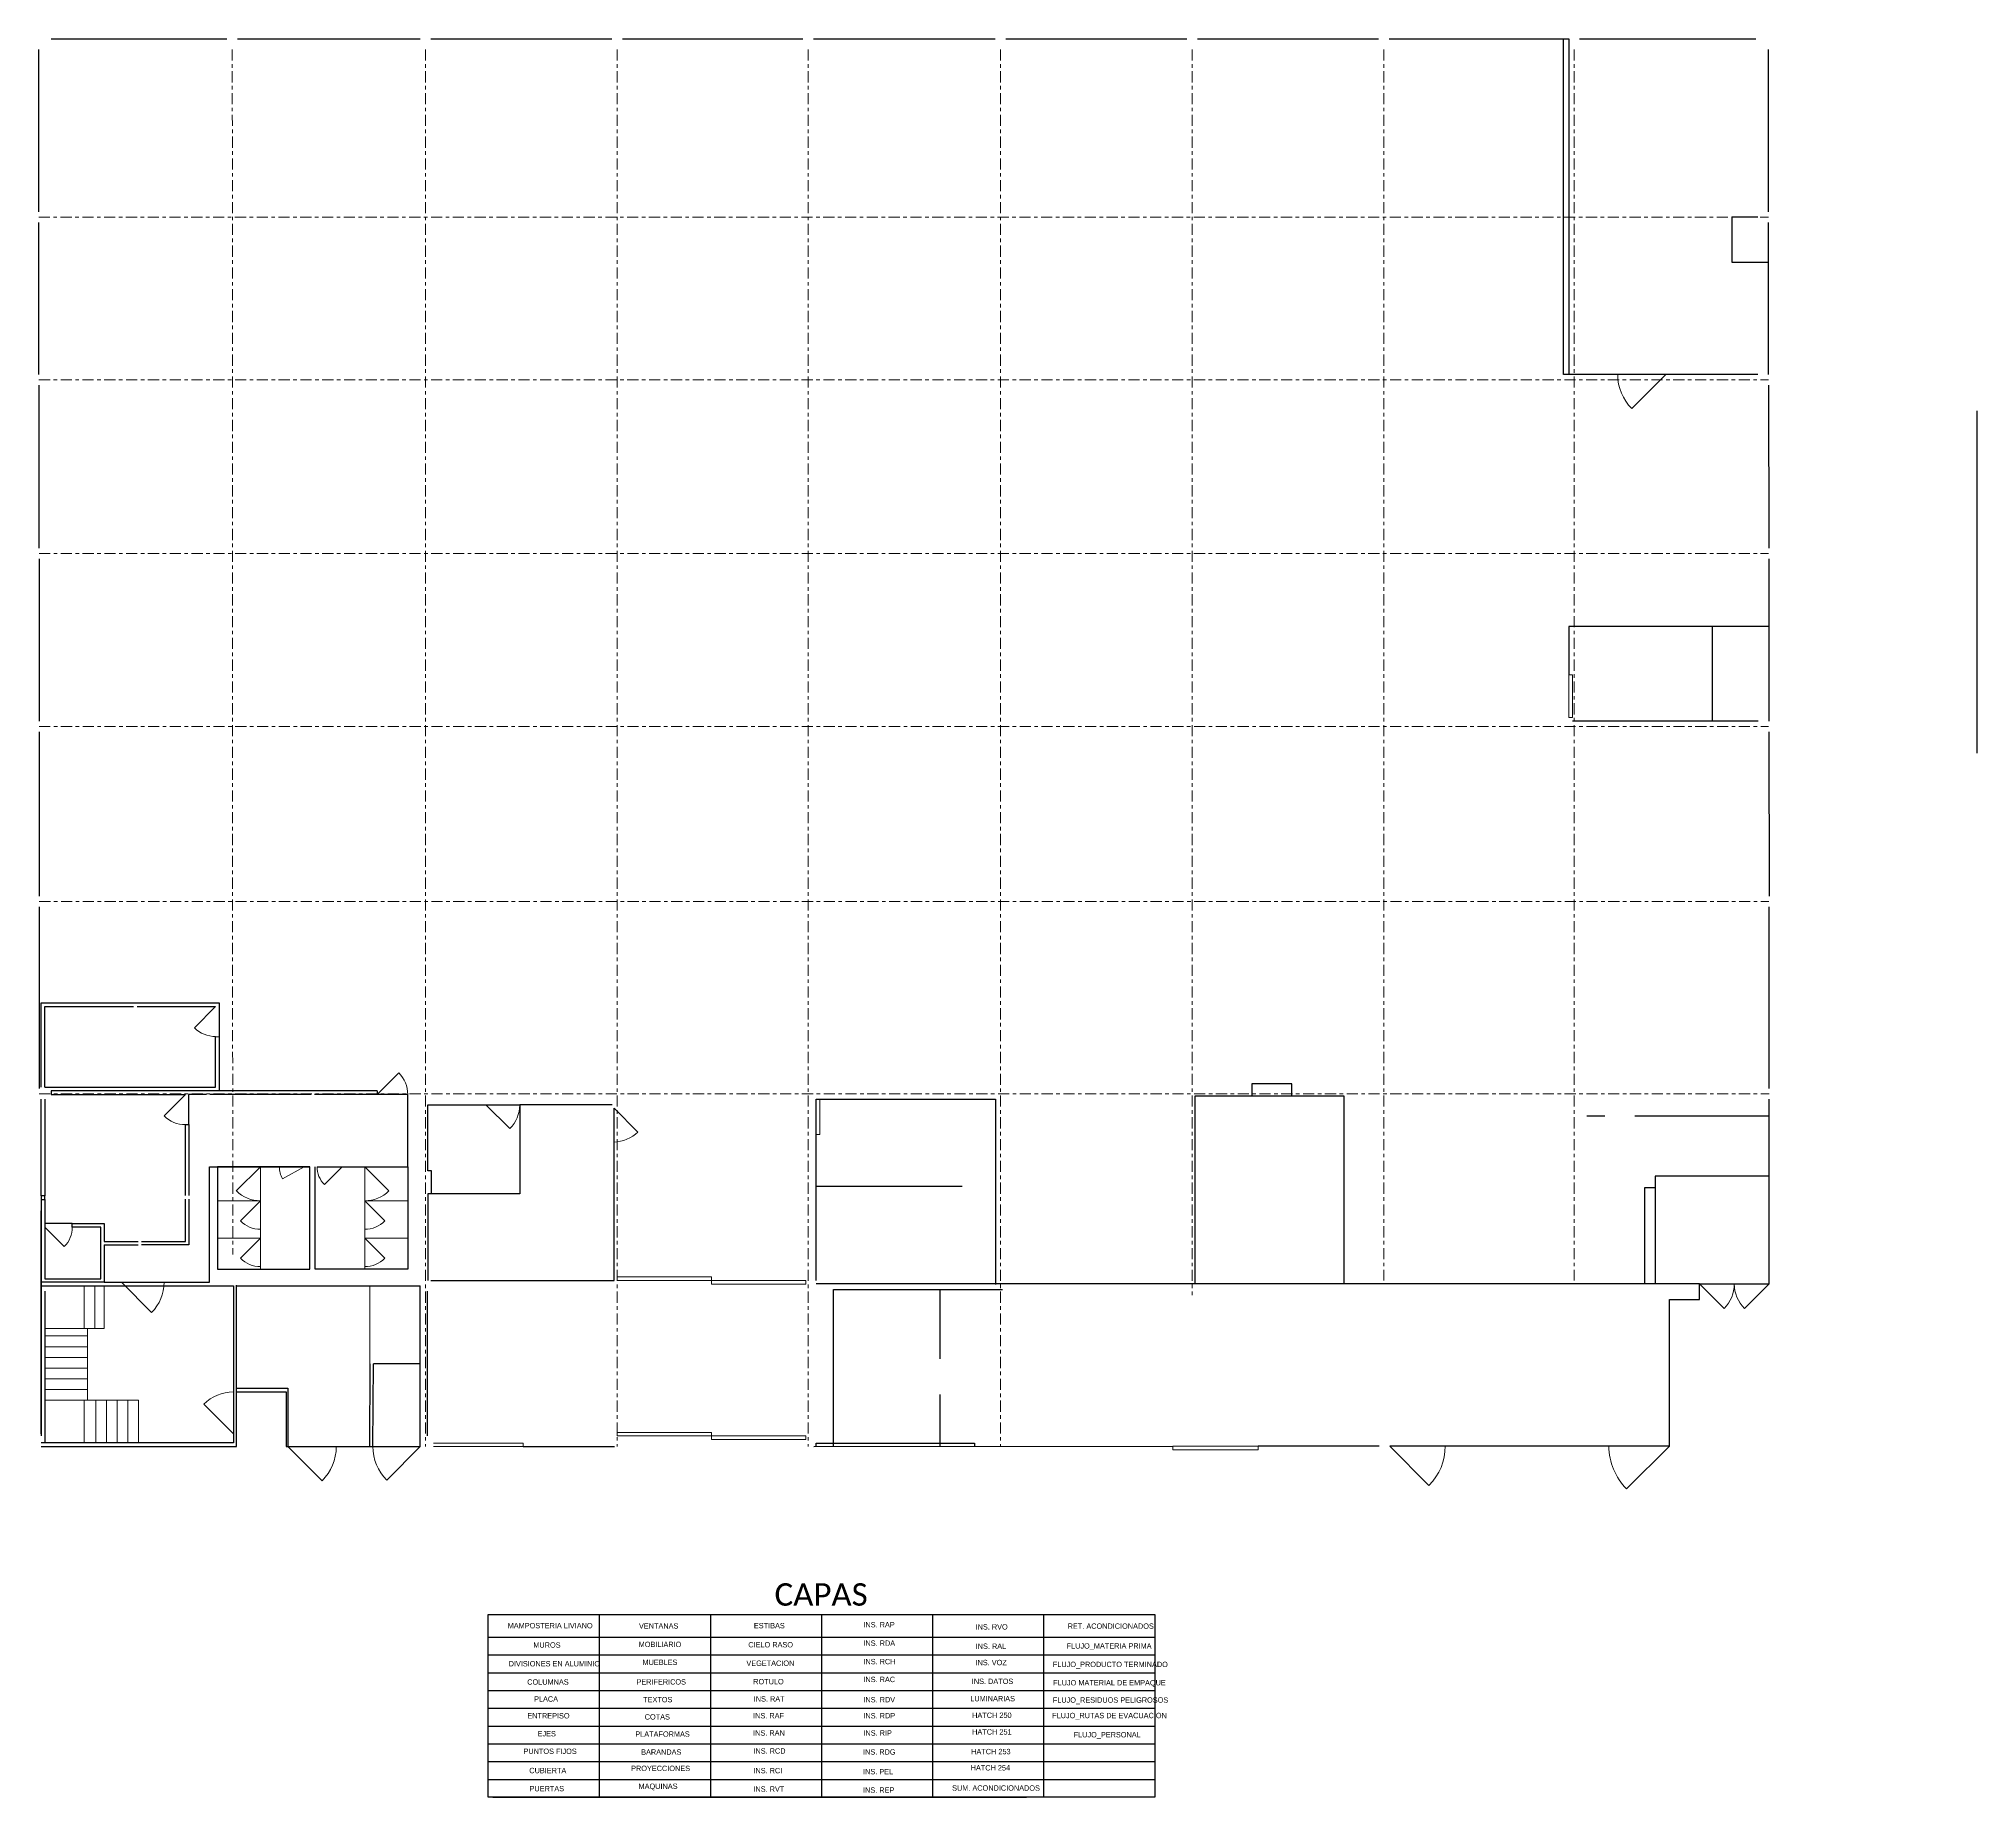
# Model space of a CAD drawing. Header units: inches. Extents: x 0 to 54.5, y -9.9 to 39.6.
import ezdxf

# ---------------------------------------------------------------- set-up
doc = ezdxf.new("R2010")
doc.units = ezdxf.units.IN
doc.header["$LTSCALE"] = 0.25
doc.header["$MEASUREMENT"] = 0
for name, pattern in [('CENTER', [2, 1.25, -0.25, 0.25, -0.25]), ('DASHDOT2', [0.5, 0.25, -0.125, 0, -0.125]), ('HIDDEN', [0.375, 0.25, -0.125])]:
    doc.linetypes.add(name, pattern=pattern)
for name, color, linetype, lineweight in [('BARANDAS', 4, 'Continuous', 15), ('CIELO RASO', 4, 'Continuous', 15), ('COLUMNA', 1, 'Continuous', 15), ('CUBIERTA', 1, 'Continuous', 15), ('DIVISIONES EN ALUMINIO', 8, 'Continuous', 15), ('EJES', 1, 'CENTER', 15), ('ENTREPISO', 53, 'Continuous', 15), ('ESTIBAS', 40, 'Continuous', 15), ('FLUJO_MATERIA PRIMA', 150, 'Continuous', 15), ('FLUJO_MATERIAL DE EMPAQUE', 51, 'Continuous', 15), ('FLUJO_PERSONAL', 200, 'Continuous', 15), ('FLUJO_PRODUCTO TERMINADO', 12, 'Continuous', 15), ('FLUJO_RESIDUOS PELIGROSOS', 220, 'Continuous', 15), ('FLUJOS_RUTAS DE EVACUACION', 80, 'Continuous', 15), ('HATCH 250', 250, 'Continuous', 15), ('HATCH 251', 251, 'Continuous', 15), ('HATCH 253', 253, 'Continuous', 15), ('HATCH 254', 254, 'Continuous', 15), ('INS. DATOS', 160, 'FENCELINE1', 15), ('INS. PEL', 40, 'DASHDOT2', 15), ('INS. RAL', 7, 'Continuous', 15), ('INS. RAN', 7, 'Continuous', 15), ('INS. RAT', 7, 'Continuous', 15), ('INS. RDA', 4, 'Continuous', 15), ('INS. RDP', 7, 'Continuous', 15), ('INS. REP', 252, 'Continuous', 15), ('INS. RIP', 7, 'Continuous', 15), ('INS. VOZ', 90, 'FENCELINE1', 15), ('LUMINARIAS', 203, 'Continuous', 15), ('MAMPOSTERIA LIVIANA', 5, 'Continuous', 15), ('MAQUINAS', 140, 'Continuous', 15), ('MOBILIARIO', 8, 'Continuous', 15), ('MUEBLES', 8, 'Continuous', 15), ('MUROS', 164, 'Continuous', 15), ('PERIFERICOS', 7, 'Continuous', 15), ('PLACA', 6, 'Continuous', 15), ('PLATAFORMA', 252, 'Continuous', 15), ('PROYECCIONES', 8, 'HIDDEN', 15), ('PUERTAS', 2, 'Continuous', 15), ('PUNTO FIJO', 3, 'Continuous', 15), ('RET. ACONDICIONADOS', 240, 'Continuous', 15), ('ROTULO', 7, 'Continuous', 15), ('SUM. ACONDICIONADOS', 150, 'Continuous', 15), ('TEXTOS', 7, 'Continuous', 15), ('VEGETACION', 3, 'Continuous', 15), ('VENTANAS', 2, 'Continuous', 15)]:
    doc.layers.add(name, color=color, linetype=linetype, lineweight=lineweight)
doc.layers.add('Columnas', color=10, linetype='Continuous')
doc.layers.add('Muro Estructural', color=174, linetype='Continuous')
doc.layers.add('COTAS', color=7, linetype='Continuous', lineweight=15, transparency=0.6)
for name, color, linetype, lineweight, true_color in [('INS. RAC', 7, 'Continuous', 15, 0xd4cda3), ('INS. RAF', 7, 'Continuous', 15, 0xc6cd6e), ('INS. RAP', 7, 'Continuous', 15, 0x59704d), ('INS. RCD', 7, 'Continuous', 15, 0xaa891c), ('INS. RCH', 7, 'Continuous', 15, 0xa0b093), ('INS. RCI', 7, 'Continuous', 15, 0xd40000), ('INS. RDG', 7, 'Continuous', 15, 0xac9a15), ('INS. RDV', 7, 'Continuous', 15, 0x959595), ('INS. RVO', 7, 'Continuous', 15, 0xff8e59), ('INS. RVT', 7, 'Continuous', 15, 0x8e8589)]:
    doc.layers.add(name, color=color, linetype=linetype, lineweight=lineweight, true_color=true_color)
doc.styles.add('Arial', font='arial.ttf')
doc.linetypes.add('FENCELINE1', pattern='A,0.25,-0.1,[133,ltypeshp.shx,S=0.1,R=0,X=-0.1,Y=0],-0.1,1', length=1.45)

msp = doc.modelspace()

# ---------------------------------------------------------------- linework, layer by layer
for p, q in [((15.741, -4.716), (15.741, -9.854)), ((18.864, -4.716), (18.864, -9.854)), ((21.986, -4.716), (21.986, -9.854)), ((25.108, -4.716), (25.108, -9.854)), ((28.23, -4.716), (28.23, -9.854)), ((12.619, -5.354), (31.353, -5.354)), ((12.619, -5.854), (31.353, -5.854)), ((12.619, -6.354), (31.353, -6.354)), ((12.619, -6.854), (31.353, -6.854)), ((12.619, -7.354), (31.353, -7.354)), ((12.619, -7.854), (31.353, -7.854)), ((12.619, -8.354), (31.353, -8.354)), ((12.619, -8.854), (31.353, -8.854)), ((12.619, -9.354), (31.353, -9.354)), ((12.747, -9.854), (27.747, -9.854))]:
    msp.add_line(p, q)
msp.add_lwpolyline([(12.619, -4.716), (31.353, -4.716), (31.353, -9.854), (12.619, -9.854)], close=True)
at = {"layer": 'Columnas'}
for p, q in [((0.16, 7.049), (0.06, 7.049)), ((0.06, 7.049), (0.06, 6.949)), ((0.06, 6.949), (0.16, 6.949)), ((0.16, 6.949), (0.16, 7.049))]:
    msp.add_line(p, q, dxfattribs=at)
at = {"layer": 'DIVISIONES EN ALUMINIO'}
for p, q in [((9.295, 2.33), (9.295, 4.52)), ((22.328, 4.414), (22.328, 0.014))]:
    msp.add_line(p, q, dxfattribs=at)
at = {"layer": 'EJES'}
for p, q in [((5.428, 39.27), (5.44, 5.4)), ((10.858, 39.27), (10.858, 0)), ((16.248, 39.27), (16.248, 0)), ((21.618, 39.27), (21.618, 0)), ((27.018, 39.27), (27.018, 0.014)), ((32.408, 39.27), (32.408, 4.261)), ((37.798, 39.27), (37.798, 4.67)), ((43.148, 39.27), (43.148, 4.67)), ((-0.012, 34.56), (48.608, 34.56)), ((-0.007, 29.98), (48.608, 29.98)), ((-0.005, 25.1), (48.608, 25.1)), ((-0.002, 20.24), (48.608, 20.24)), ((0.002, 15.32), (48.612, 15.32)), ((0, 9.92), (48.62, 9.92))]:
    msp.add_line(p, q, dxfattribs=at)
at = {"layer": 'MOBILIARIO'}
for p, q in [((5.01, 7.869), (6.22, 7.869)), ((6.22, 7.869), (6.22, 6.909)), ((10.36, 7.869), (9.15, 7.869)), ((9.15, 7.869), (9.15, 6.909)), ((6.22, 6.909), (5.01, 6.909)), ((6.22, 6.909), (6.22, 5.859)), ((9.15, 6.909), (9.15, 5.859)), ((9.15, 6.909), (10.36, 6.909)), ((6.22, 5.859), (5.01, 5.859)), ((6.22, 5.859), (6.22, 4.989)), ((9.15, 5.859), (9.15, 4.989)), ((9.15, 5.859), (10.36, 5.859))]:
    msp.add_line(p, q, dxfattribs=at)
at = {"layer": 'Muro Estructural'}
for p, q in [((-0.012, 34.71), (-0.012, 39.27)), ((0.341, 39.57), (5.278, 39.57)), ((5.578, 39.57), (10.708, 39.57)), ((11.008, 39.57), (16.098, 39.57)), ((16.398, 39.57), (21.468, 39.57)), ((21.768, 39.57), (26.868, 39.57)), ((27.168, 39.57), (32.258, 39.57)), ((32.558, 39.57), (37.648, 39.57)), ((37.948, 39.57), (42.998, 39.57)), ((42.848, 30.13), (42.848, 39.57)), ((42.848, 39.57), (42.998, 39.57)), ((42.998, 39.57), (42.998, 30.13)), ((43.298, 39.57), (48.248, 39.57)), ((48.608, 34.71), (48.608, 39.27)), ((-0.012, 30.13), (-0.012, 34.41)), ((48.308, 34.56), (47.578, 34.56)), ((47.578, 34.56), (47.578, 33.29)), ((48.608, 30.13), (48.608, 34.41)), ((47.578, 33.29), (48.608, 33.29)), ((44.368, 30.13), (42.848, 30.13)), ((45.718, 30.13), (44.368, 30.13)), ((45.718, 30.13), (44.764, 29.176)), ((48.308, 30.13), (45.718, 30.13)), ((-0.008, 29.83), (-0.008, 25.25)), ((54.472, 19.491), (54.472, 29.115)), ((-0.004, 24.95), (-0.004, 20.39)), ((48.612, 24.95), (48.612, 20.39)), ((48.612, 23.05), (42.996, 23.05)), ((42.996, 23.05), (42.996, 21.69)), ((47.036, 20.39), (47.036, 23.05)), ((48.316, 20.39), (43.096, 20.39)), ((0, 20.09), (0, 15.47)), ((48.616, 20.09), (48.62, 15.47)), ((0, 15.17), (0, 10.07)), ((0.06, 10.1), (0.06, 12.47)), ((0.06, 12.47), (5.06, 12.47)), ((0.16, 12.37), (2.65, 12.37)), ((0.16, 10.1), (0.16, 12.37)), ((2.75, 12.37), (4.96, 12.37)), ((5.06, 12.47), (5.06, 10)), ((4.96, 10.1), (4.96, 11.526)), ((4.96, 11.526), (5.06, 11.52)), ((0.16, 10.1), (4.96, 10.1)), ((5.06, 10), (0.34, 10)), ((0.34, 10), (0.34, 9.9)), ((0.34, 9.9), (4.11, 9.9)), ((4.7, 9.9), (4.21, 9.9)), ((4.21, 9.05), (4.21, 9.9)), ((7.64, 9.9), (4.8, 9.9)), ((9.5, 10), (5.06, 10)), ((9.5, 9.9), (7.74, 9.9)), ((9.5, 10), (9.5, 9.9)), ((10.36, 9.9), (9.5, 9.9)), ((10.36, 7.869), (10.36, 9.9)), ((36.68, 9.854), (32.48, 9.854)), ((32.48, 9.854), (32.48, 4.574)), ((35.21, 10.194), (34.08, 10.194)), ((34.08, 10.194), (34.08, 9.854)), ((35.21, 9.854), (35.21, 10.194)), ((36.68, 9.854), (35.21, 9.854)), ((36.68, 4.574), (36.68, 9.854)), ((0.06, 7.049), (0.06, 9.77)), ((0.16, 9.77), (0.16, 7.049)), ((10.928, 7.75), (10.928, 9.61)), ((10.928, 9.61), (12.558, 9.61)), ((12.558, 9.61), (13.508, 9.61)), ((16.108, 9.61), (13.508, 9.61)), ((13.508, 9.61), (13.508, 7.11)), ((16.158, 8.56), (16.158, 9.51)), ((21.84, 7.42), (21.84, 9.77)), ((21.84, 9.77), (26.88, 9.77)), ((26.88, 9.77), (26.88, 4.561)), ((44.01, 9.284), (43.5, 9.284)), ((48.62, 9.284), (44.85, 9.284)), ((48.62, 7.604), (48.62, 9.284)), ((4.11, 7.059), (4.11, 9.05)), ((4.11, 9.05), (4.21, 9.05)), ((4.21, 9.05), (4.21, 7.059)), ((16.158, 4.67), (16.158, 8.56)), ((4.79, 4.619), (4.79, 7.869)), ((4.79, 7.869), (6.75, 7.869)), ((7.61, 7.869), (5.01, 7.869)), ((5.01, 7.869), (5.01, 4.989)), ((6.75, 7.869), (7.45, 7.869)), ((7.45, 7.869), (7.61, 7.869)), ((7.61, 4.989), (7.61, 7.869)), ((7.76, 4.989), (7.76, 7.869)), ((7.81, 7.869), (8.52, 7.869)), ((8.52, 7.869), (10.36, 7.869)), ((10.36, 7.869), (10.36, 4.989)), ((11.028, 7.75), (10.928, 7.75)), ((11.028, 7.11), (11.028, 7.75)), ((13.508, 7.11), (10.928, 7.11)), ((10.928, 7.11), (10.928, 4.67)), ((21.84, 7.32), (21.84, 7.42)), ((21.84, 4.67), (21.84, 7.32)), ((21.84, 7.32), (25.94, 7.32)), ((45.42, 7.274), (45.12, 7.274)), ((45.12, 7.274), (45.12, 4.574)), ((48.62, 7.604), (45.42, 7.604)), ((45.42, 7.604), (45.42, 7.274)), ((45.42, 7.274), (45.42, 4.574)), ((48.62, 4.574), (48.62, 7.604)), ((0.06, 4.299), (0.06, 6.629)), ((0.16, 6.949), (0.16, 6.269)), ((4.11, 5.769), (4.11, 6.959)), ((4.21, 6.959), (4.21, 5.669)), ((0.16, 6.269), (0.16, 4.719)), ((0.93, 6.269), (0.16, 6.269)), ((0.93, 6.169), (0.93, 6.269)), ((0.93, 6.269), (1.83, 6.269)), ((1.73, 6.169), (0.93, 6.169)), ((1.73, 4.719), (1.73, 6.169)), ((1.83, 6.269), (1.83, 5.769)), ((1.83, 5.769), (2.78, 5.769)), ((1.83, 5.669), (2.78, 5.669)), ((1.83, 5.669), (1.83, 4.619)), ((2.88, 5.769), (4.11, 5.769)), ((4.21, 5.669), (2.88, 5.669)), ((5.01, 4.989), (7.61, 4.989)), ((10.36, 4.989), (7.76, 4.989)), ((1.83, 4.619), (0.06, 4.619)), ((0.06, 0.36), (0.06, 4.37)), ((0.077, 4.52), (5.46, 4.52)), ((0.16, 4.719), (1.73, 4.719)), ((0.16, 4.37), (0.16, 0.11)), ((1.83, 4.619), (2.31, 4.619)), ((2.31, 4.619), (3.51, 4.619)), ((3.51, 4.619), (4.79, 4.619)), ((5.46, 4.52), (5.46, 1.54)), ((5.55, 1.64), (5.55, 4.54)), ((5.55, 0), (5.55, 4.522)), ((5.55, 4.522), (10.71, 4.52)), ((10.71, 2.33), (10.71, 4.52)), ((10.918, 0.3), (10.918, 4.37)), ((11.01, 4.67), (16.158, 4.67)), ((46.67, 4.574), (21.84, 4.574)), ((22.328, 0.014), (22.328, 4.414)), ((22.328, 4.414), (27.078, 4.414)), ((25.328, 2.465), (25.328, 4.414)), ((37.66, 4.574), (36.68, 4.574)), ((46.67, 4.134), (46.67, 4.574)), ((46.67, 4.574), (48.62, 4.574)), ((45.82, 0.014), (45.82, 4.134)), ((45.82, 4.134), (46.67, 4.134)), ((9.295, 2.33), (9.28, 0)), ((9.38, 0), (9.395, 2.33)), ((10.71, 2.33), (9.395, 2.33)), ((10.71, 0), (10.71, 2.33)), ((5.55, 1.54), (5.55, 1.64)), ((5.55, 1.64), (6.99, 1.64)), ((6.99, 1.64), (6.99, 0)), ((5.46, 1.54), (5.46, 0.11)), ((5.55, 1.54), (6.94, 1.54)), ((6.94, 1.54), (6.94, 0.09)), ((25.328, 0.014), (25.328, 1.466)), ((5.46, 0.11), (0.06, 0.11)), ((0.06, 0), (5.55, 0)), ((6.94, 0.09), (6.94, 0)), ((6.94, 0), (8.3, 0)), ((8.3, 0), (9.28, 0)), ((9.28, 0), (9.38, 0)), ((9.38, 0), (10.71, 0)), ((13.6, 0), (16.17, 0)), ((21.77, 0), (31.86, 0.014)), ((21.84, 0), (21.84, 0.1)), ((21.84, 0.1), (26.288, 0.1)), ((26.288, 0.1), (26.288, 0.014)), ((37.66, 0.014), (34.26, 0.014)), ((39.52, 0.014), (37.96, 0.014)), ((44.12, 0.014), (39.52, 0.014)), ((45.82, 0.014), (44.12, 0.014))]:
    msp.add_line(p, q, dxfattribs=at)
for points in [[(48.608, 29.83), (48.612, 25.25)], [(48.62, 10.07), (48.62, 15.17)], [(48.62, 4.67), (48.62, 9.77)], [(0.06, 6.949), (0.06, 0.3)]]:
    msp.add_lwpolyline(points, dxfattribs=at)
at = {"layer": 'PUERTAS'}
for p, q in [((45.718, 30.13), (44.764, 29.176)), ((42.996, 20.49), (42.996, 21.69)), ((42.996, 21.69), (43.096, 21.69)), ((43.096, 21.69), (43.096, 20.49)), ((42.996, 20.49), (43.096, 20.49)), ((4.96, 12.37), (4.363, 11.774)), ((9.5, 9.9), (10.108, 10.509)), ((4.11, 9.9), (3.509, 9.299)), ((12.558, 9.61), (13.23, 8.939)), ((16.158, 9.51), (16.83, 8.839)), ((21.84, 9.77), (21.84, 8.77)), ((21.94, 9.77), (21.84, 9.77)), ((21.94, 8.77), (21.94, 9.77)), ((21.84, 8.77), (21.94, 8.77)), ((6.22, 7.869), (5.541, 7.19)), ((7.45, 7.869), (6.84, 7.526)), ((8.52, 7.869), (8.018, 7.366)), ((9.15, 7.869), (9.829, 7.19)), ((6.22, 6.909), (5.654, 6.343)), ((9.15, 6.909), (9.716, 6.343)), ((0.16, 6.169), (0.704, 5.624)), ((6.22, 5.859), (5.654, 5.293)), ((9.15, 5.859), (9.716, 5.293)), ((2.31, 4.619), (3.159, 3.77)), ((18.898, 4.77), (16.248, 4.77)), ((16.248, 4.77), (16.248, 4.67)), ((16.248, 4.67), (18.898, 4.67)), ((18.898, 4.67), (18.898, 4.77)), ((18.898, 4.67), (21.548, 4.67)), ((18.898, 4.57), (18.898, 4.67)), ((21.548, 4.57), (18.898, 4.57)), ((21.548, 4.67), (21.548, 4.57)), ((46.67, 4.574), (47.359, 3.885)), ((48.62, 4.574), (47.931, 3.885)), ((5.46, 0.36), (4.626, 1.194)), ((6.99, 0), (7.952, -0.962)), ((10.71, 0), (9.77, -0.94)), ((13.6, 0.1), (11.08, 0.1)), ((11.08, 0), (13.6, 0)), ((13.6, 0), (13.6, 0.1)), ((18.898, 0.4), (16.248, 0.4)), ((16.248, 0.4), (16.248, 0.3)), ((16.248, 0.3), (18.898, 0.3)), ((18.898, 0.3), (18.898, 0.4)), ((18.898, 0.3), (21.548, 0.3)), ((18.898, 0.2), (18.898, 0.3)), ((21.548, 0.2), (18.898, 0.2)), ((21.548, 0.3), (21.548, 0.2)), ((34.26, 0.014), (31.86, 0.014)), ((31.86, 0.014), (31.86, -0.086)), ((34.26, -0.086), (34.26, 0.014)), ((37.96, 0.014), (39.063, -1.089)), ((45.82, 0.014), (44.618, -1.188)), ((31.86, -0.086), (34.26, -0.086))]:
    msp.add_line(p, q, dxfattribs=at)
for centre, radius, start, end in [((45.718, 30.13), 1.35, 180, 225), ((4.96, 12.37), 0.844, 225, 270), ((9.5, 9.9), 0.86, 0, 45), ((4.11, 9.9), 0.85, 225, 270), ((12.558, 9.61), 0.95, 315, 0), ((16.117, 9.61), 1.05, 272.2512, 312.7488), ((7.45, 7.869), 0.7, 180, 209.3175), ((8.52, 7.869), 0.71, 180, 225), ((6.22, 7.869), 0.96, 225, 270), ((9.15, 7.869), 0.96, 270, 315), ((0.16, 6.169), 0.77, 315.0027, 0), ((6.22, 6.909), 0.8, 225, 270), ((9.15, 6.909), 0.8, 270, 315), ((6.22, 5.859), 0.8, 225, 270), ((9.15, 5.859), 0.8, 270, 315), ((2.31, 4.619), 1.2, 315, 0), ((46.67, 4.574), 0.975, 315, 0), ((48.62, 4.574), 0.975, 180, 225), ((5.46, 0.36), 1.18, 90, 135), ((6.99, 0), 1.36, 315, 0), ((10.71, 0), 1.33, 180, 225), ((37.96, 0.014), 1.56, 315, 0), ((45.82, 0.014), 1.7, 180, 225)]:
    msp.add_arc(centre, radius, start, end, dxfattribs=at)
at = {"layer": 'PUNTO FIJO'}
for p, q in [((1.261, 3.32), (1.261, 4.52)), ((1.261, 4.52), (1.561, 4.52)), ((1.561, 4.52), (1.561, 3.32)), ((1.83, 4.52), (1.561, 4.52)), ((1.83, 3.32), (1.83, 4.52)), ((0.16, 3.32), (1.83, 3.32)), ((0.16, 3.32), (0.16, 3.11)), ((1.36, 1.31), (1.36, 3.32)), ((1.36, 3.11), (1.36, 3.32)), ((0.16, 2.81), (0.16, 3.11)), ((0.16, 3.11), (1.36, 3.11)), ((0.16, 3.11), (0.16, 1.31)), ((1.36, 2.81), (0.16, 2.81)), ((1.36, 2.51), (1.36, 2.81)), ((0.16, 2.21), (0.16, 2.51)), ((0.16, 2.51), (1.36, 2.51)), ((1.36, 2.21), (0.16, 2.21)), ((1.36, 1.91), (1.36, 2.21)), ((0.16, 1.61), (0.16, 1.91)), ((0.16, 1.91), (1.36, 1.91)), ((1.36, 1.61), (0.16, 1.61)), ((1.36, 1.31), (0.16, 1.31)), ((1.26, 1.31), (2.79, 1.31)), ((1.59, 1.31), (1.26, 1.31)), ((1.26, 1.31), (1.26, 0.11)), ((1.36, 1.31), (1.36, 1.61)), ((1.59, 0.11), (1.59, 1.31)), ((2.19, 1.31), (1.89, 1.31)), ((1.89, 1.31), (1.89, 0.11)), ((2.19, 0.11), (2.19, 1.31)), ((2.79, 1.31), (2.49, 1.31)), ((2.49, 1.31), (2.49, 0.11)), ((2.79, 1.31), (2.79, 0.11)), ((1.26, 0.11), (2.79, 0.11)), ((1.89, 0.11), (1.59, 0.11)), ((2.49, 0.11), (2.19, 0.11))]:
    msp.add_line(p, q, dxfattribs=at)

# ---------------------------------------------------------------- texts
at = {"layer": 'BARANDAS', "insert": (16.919, -8.509), "char_height": 0.15, "width": 20.91683, "attachment_point": 1, "style": 'Arial'}
msp.add_mtext('{\\fArial Narrow|b0|i0|c0|p34;BARANDAS}', dxfattribs=at)
at = {"layer": 'CIELO RASO', "insert": (19.931, -5.492), "char_height": 0.15, "width": 20.91683, "attachment_point": 1, "style": 'Arial'}
msp.add_mtext('{\\fArial Narrow|b0|i0|c0|p34;CIELO RASO}', dxfattribs=at)
at = {"layer": 'COLUMNA', "insert": (13.717, -6.54), "char_height": 0.15, "width": 20.91683, "attachment_point": 1, "style": 'Arial'}
msp.add_mtext('{\\fArial Narrow|b0|i0|c0|p34;COLUMNAS}', dxfattribs=at)
at = {"layer": 'COTAS', "insert": (17.02, -7.52), "char_height": 0.15, "width": 20.91683, "attachment_point": 1, "style": 'Arial'}
msp.add_mtext('{\\fArial Narrow|b0|i0|c0|p34;COTAS}', dxfattribs=at)
at = {"layer": 'CUBIERTA', "insert": (13.776, -9.028), "char_height": 0.15, "width": 20.91683, "attachment_point": 1, "style": 'Arial'}
msp.add_mtext('{\\fArial Narrow|b0|i0|c0|p34;CUBIERTA}', dxfattribs=at)
at = {"layer": 'DIVISIONES EN ALUMINIO', "insert": (13.195, -6.026), "char_height": 0.15, "width": 20.91683, "attachment_point": 1, "style": 'Arial'}
msp.add_mtext('{\\fArial Narrow|b0|i0|c0|p34;DIVISIONES EN ALUMINIO}', dxfattribs=at)
at = {"layer": 'EJES', "insert": (14.008, -7.993), "char_height": 0.15, "width": 20.91683, "attachment_point": 1, "style": 'Arial'}
msp.add_mtext('{\\fArial Narrow|b0|i0|c0|p34;EJES}', dxfattribs=at)
at = {"layer": 'ENTREPISO', "insert": (13.72, -7.489), "char_height": 0.15, "width": 20.91683, "attachment_point": 1, "style": 'Arial'}
msp.add_mtext('{\\fArial Narrow|b0|i0|c0|p34;ENTREPISO}', dxfattribs=at)
at = {"layer": 'ESTIBAS', "insert": (20.088, -4.956), "char_height": 0.15, "width": 20.91683, "attachment_point": 1, "style": 'Arial'}
msp.add_mtext('{\\fArial Narrow|b0|i0|c0|p34;ESTIBAS}', dxfattribs=at)
at = {"layer": 'FLUJO_MATERIA PRIMA', "insert": (28.878, -5.526), "char_height": 0.15, "width": 20.91683, "attachment_point": 1, "style": 'Arial'}
msp.add_mtext('{\\fArial Narrow|b0|i0|c0|p34;FLUJO_MATERIA PRIMA}', dxfattribs=at)
at = {"layer": 'FLUJO_MATERIAL DE EMPAQUE', "insert": (28.5, -6.561), "char_height": 0.15, "width": 20.91683, "attachment_point": 1, "style": 'Arial'}
msp.add_mtext('{\\fArial Narrow|b0|i0|c0|p34;FLUJO MATERIAL DE EMPAQUE}', dxfattribs=at)
at = {"layer": 'FLUJO_PERSONAL', "insert": (29.076, -8.021), "char_height": 0.15, "width": 20.91683, "attachment_point": 1, "style": 'Arial'}
msp.add_mtext('{\\fArial Narrow|b0|i0|c0|p34;FLUJO_PERSONAL}', dxfattribs=at)
at = {"layer": 'FLUJO_PRODUCTO TERMINADO', "insert": (28.491, -6.045), "char_height": 0.15, "width": 20.91683, "attachment_point": 1, "style": 'Arial'}
msp.add_mtext('{\\fArial Narrow|b0|i0|c0|p34;FLUJO_PRODUCTO TERMINADO}', dxfattribs=at)
at = {"layer": 'FLUJO_RESIDUOS PELIGROSOS', "insert": (28.489, -7.046), "char_height": 0.15, "width": 20.91683, "attachment_point": 1, "style": 'Arial'}
msp.add_mtext('{\\fArial Narrow|b0|i0|c0|p34;FLUJO_RESIDUOS PELIGROSOS}', dxfattribs=at)
at = {"layer": 'FLUJOS_RUTAS DE EVACUACION', "insert": (28.473, -7.482), "char_height": 0.15, "width": 20.91683, "attachment_point": 1, "style": 'Arial'}
msp.add_mtext('{\\fArial Narrow|b0|i0|c0|p34;FLUJO_RUTAS DE EVACUACION}', dxfattribs=at)
at = {"layer": 'HATCH 250', "insert": (26.223, -7.475), "char_height": 0.15, "width": 20.91683, "attachment_point": 1, "style": 'Arial'}
msp.add_mtext('{\\fArial Narrow|b0|i0|c0|p34;HATCH 250}', dxfattribs=at)
at = {"layer": 'HATCH 251', "insert": (26.223, -7.943), "char_height": 0.15, "width": 20.91683, "attachment_point": 1, "style": 'Arial'}
msp.add_mtext('{\\fArial Narrow|b0|i0|c0|p34;HATCH 251}', dxfattribs=at)
at = {"layer": 'HATCH 253', "insert": (26.195, -8.495), "char_height": 0.15, "width": 20.91683, "attachment_point": 1, "style": 'Arial'}
msp.add_mtext('{\\fArial Narrow|b0|i0|c0|p34;HATCH 253}', dxfattribs=at)
at = {"layer": 'HATCH 254', "insert": (26.181, -8.952), "char_height": 0.15, "width": 20.91683, "attachment_point": 1, "style": 'Arial'}
msp.add_mtext('{\\fArial Narrow|b0|i0|c0|p34;HATCH 254}', dxfattribs=at)
at = {"layer": 'INS. DATOS', "insert": (26.213, -6.521), "char_height": 0.15, "width": 20.91683, "attachment_point": 1, "style": 'Arial'}
msp.add_mtext('{\\fArial Narrow|b0|i0|c0|p34;INS. DATOS}', dxfattribs=at)
at = {"layer": 'INS. PEL', "insert": (23.156, -9.058), "char_height": 0.15, "width": 20.91683, "attachment_point": 1, "style": 'Arial'}
msp.add_mtext('{\\fArial Narrow|b0|i0|c0|p34;INS. PEL}', dxfattribs=at)
at = {"layer": 'INS. RAC', "insert": (23.166, -6.468), "char_height": 0.15, "width": 20.91683, "attachment_point": 1, "style": 'Arial'}
msp.add_mtext('{\\fArial Narrow|b0|i0|c0|p34;INS. RAC}', dxfattribs=at)
at = {"layer": 'INS. RAF', "insert": (20.066, -7.487), "char_height": 0.15, "width": 20.91683, "attachment_point": 1, "style": 'Arial'}
msp.add_mtext('{\\fArial Narrow|b0|i0|c0|p34;INS. RAF}', dxfattribs=at)
at = {"layer": 'INS. RAL', "insert": (26.322, -5.534), "char_height": 0.15, "width": 20.91683, "attachment_point": 1, "style": 'Arial'}
msp.add_mtext('{\\fArial Narrow|b0|i0|c0|p34;INS. RAL}', dxfattribs=at)
at = {"layer": 'INS. RAN', "insert": (20.066, -7.972), "char_height": 0.15, "width": 20.91683, "attachment_point": 1, "style": 'Arial'}
msp.add_mtext('{\\fArial Narrow|b0|i0|c0|p34;INS. RAN}', dxfattribs=at)
at = {"layer": 'INS. RAP', "insert": (23.166, -4.929), "char_height": 0.15, "width": 20.91683, "attachment_point": 1, "style": 'Arial'}
msp.add_mtext('{\\fArial Narrow|b0|i0|c0|p34;INS. RAP}', dxfattribs=at)
at = {"layer": 'INS. RAT', "insert": (20.084, -7.014), "char_height": 0.15, "width": 20.91683, "attachment_point": 1, "style": 'Arial'}
msp.add_mtext('{\\fArial Narrow|b0|i0|c0|p34;INS. RAT}', dxfattribs=at)
at = {"layer": 'INS. RCD', "insert": (20.075, -8.478), "char_height": 0.15, "width": 20.91683, "attachment_point": 1, "style": 'Arial'}
msp.add_mtext('{\\fArial Narrow|b0|i0|c0|p34;INS. RCD}', dxfattribs=at)
at = {"layer": 'INS. RCH', "insert": (23.166, -5.966), "char_height": 0.15, "width": 20.91683, "attachment_point": 1, "style": 'Arial'}
msp.add_mtext('{\\fArial Narrow|b0|i0|c0|p34;INS. RCH}', dxfattribs=at)
at = {"layer": 'INS. RCI', "insert": (20.075, -9.03), "char_height": 0.15, "width": 20.91683, "attachment_point": 1, "style": 'Arial'}
msp.add_mtext('{\\fArial Narrow|b0|i0|c0|p34;INS. RCI}', dxfattribs=at)
at = {"layer": 'INS. RDA', "insert": (23.166, -5.448), "char_height": 0.15, "width": 20.91683, "attachment_point": 1, "style": 'Arial'}
msp.add_mtext('{\\fArial Narrow|b0|i0|c0|p34;INS. RDA}', dxfattribs=at)
at = {"layer": 'INS. RDG', "insert": (23.156, -8.506), "char_height": 0.15, "width": 20.91683, "attachment_point": 1, "style": 'Arial'}
msp.add_mtext('{\\fArial Narrow|b0|i0|c0|p34;INS. RDG}', dxfattribs=at)
at = {"layer": 'INS. RDP', "insert": (23.166, -7.488), "char_height": 0.15, "width": 20.91683, "attachment_point": 1, "style": 'Arial'}
msp.add_mtext('{\\fArial Narrow|b0|i0|c0|p34;INS. RDP}', dxfattribs=at)
at = {"layer": 'INS. RDV', "insert": (23.166, -7.037), "char_height": 0.15, "width": 20.91683, "attachment_point": 1, "style": 'Arial'}
msp.add_mtext('{\\fArial Narrow|b0|i0|c0|p34;INS. RDV}', dxfattribs=at)
at = {"layer": 'INS. REP', "insert": (23.156, -9.577), "char_height": 0.15, "width": 20.91683, "attachment_point": 1, "style": 'Arial'}
msp.add_mtext('{\\fArial Narrow|b0|i0|c0|p34;INS. REP}', dxfattribs=at)
at = {"layer": 'INS. RIP', "insert": (23.166, -7.972), "char_height": 0.15, "width": 20.91683, "attachment_point": 1, "style": 'Arial'}
msp.add_mtext('{\\fArial Narrow|b0|i0|c0|p34;INS. RIP}', dxfattribs=at)
at = {"layer": 'INS. RVO', "insert": (26.32, -4.99), "char_height": 0.15, "width": 20.91683, "attachment_point": 1, "style": 'Arial'}
msp.add_mtext('{\\fArial Narrow|b0|i0|c0|p34;INS. RVO}', dxfattribs=at)
at = {"layer": 'INS. RVT', "insert": (20.075, -9.548), "char_height": 0.15, "width": 20.91683, "attachment_point": 1, "style": 'Arial'}
msp.add_mtext('{\\fArial Narrow|b0|i0|c0|p34;INS. RVT}', dxfattribs=at)
at = {"layer": 'INS. VOZ', "insert": (26.317, -5.993), "char_height": 0.15, "width": 20.91683, "attachment_point": 1, "style": 'Arial'}
msp.add_mtext('{\\fArial Narrow|b0|i0|c0|p34;INS. VOZ}', dxfattribs=at)
at = {"layer": 'LUMINARIAS', "insert": (26.17, -7.007), "char_height": 0.15, "width": 20.91683, "attachment_point": 1, "style": 'Arial'}
msp.add_mtext('{\\fArial Narrow|b0|i0|c0|p34;LUMINARIAS}', dxfattribs=at)
at = {"layer": 'MAMPOSTERIA LIVIANA', "insert": (13.168, -4.956), "char_height": 0.15, "width": 20.91683, "attachment_point": 1, "style": 'Arial'}
msp.add_mtext('{\\fArial Narrow|b0|i0|c0|p34;MAMPOSTERIA LIVIANO}', dxfattribs=at)
at = {"layer": 'MAQUINAS', "insert": (16.846, -9.47), "char_height": 0.15, "width": 20.91683, "attachment_point": 1, "style": 'Arial'}
msp.add_mtext('{\\fArial Narrow|b0|i0|c0|p34;MAQUINAS}', dxfattribs=at)
at = {"layer": 'MOBILIARIO', "insert": (16.849, -5.483), "char_height": 0.15, "width": 20.91683, "attachment_point": 1, "style": 'Arial'}
msp.add_mtext('{\\fArial Narrow|b0|i0|c0|p34;MOBILIARIO}', dxfattribs=at)
at = {"layer": 'MUEBLES', "insert": (16.957, -5.985), "char_height": 0.15, "width": 20.91683, "attachment_point": 1, "style": 'Arial'}
msp.add_mtext('{\\fArial Narrow|b0|i0|c0|p34;MUEBLES}', dxfattribs=at)
at = {"layer": 'MUROS', "insert": (13.889, -5.5), "char_height": 0.15, "width": 20.91683, "attachment_point": 1, "style": 'Arial'}
msp.add_mtext('{\\fArial Narrow|b0|i0|c0|p34;MUROS}', dxfattribs=at)
at = {"layer": 'PERIFERICOS', "insert": (16.786, -6.536), "char_height": 0.15, "width": 20.91683, "attachment_point": 1, "style": 'Arial'}
msp.add_mtext('{\\fArial Narrow|b0|i0|c0|p34;PERIFERICOS}', dxfattribs=at)
at = {"layer": 'PLACA', "insert": (13.91, -7.018), "char_height": 0.15, "width": 20.91683, "attachment_point": 1, "style": 'Arial'}
msp.add_mtext('{\\fArial Narrow|b0|i0|c0|p34;PLACA}', dxfattribs=at)
at = {"layer": 'PLATAFORMA', "insert": (16.755, -8.004), "char_height": 0.15, "width": 20.91683, "attachment_point": 1, "style": 'Arial'}
msp.add_mtext('{\\fArial Narrow|b0|i0|c0|p34;PLATAFORMAS}', dxfattribs=at)
at = {"layer": 'PROYECCIONES', "insert": (16.637, -8.968), "char_height": 0.15, "width": 20.91683, "attachment_point": 1, "style": 'Arial'}
msp.add_mtext('{\\fArial Narrow|b0|i0|c0|p34;PROYECCIONES }', dxfattribs=at)
at = {"layer": 'PUERTAS', "insert": (13.782, -9.537), "char_height": 0.15, "width": 20.91683, "attachment_point": 1, "style": 'Arial'}
msp.add_mtext('{\\fArial Narrow|b0|i0|c0|p34;PUERTAS}', dxfattribs=at)
at = {"layer": 'PUNTO FIJO', "insert": (13.612, -8.487), "char_height": 0.15, "width": 20.91683, "attachment_point": 1, "style": 'Arial'}
msp.add_mtext('{\\fArial Narrow|b0|i0|c0|p34;PUNTOS FIJOS}', dxfattribs=at)
at = {"layer": 'RET. ACONDICIONADOS', "insert": (28.907, -4.97), "char_height": 0.15, "width": 20.91683, "attachment_point": 1, "style": 'Arial'}
msp.add_mtext('{\\fArial Narrow|b0|i0|c0|p34;RET. ACONDICIONADOS}', dxfattribs=at)
at = {"layer": 'ROTULO', "insert": (20.069, -6.529), "char_height": 0.15, "width": 20.91683, "attachment_point": 1, "style": 'Arial'}
msp.add_mtext('{\\fArial Narrow|b0|i0|c0|p34;ROTULO}', dxfattribs=at)
at = {"layer": 'SUM. ACONDICIONADOS', "insert": (25.66, -9.52), "char_height": 0.15, "width": 20.91683, "attachment_point": 1, "style": 'Arial'}
msp.add_mtext('{\\fArial Narrow|b0|i0|c0|p34;SUM. ACONDICIONADOS}', dxfattribs=at)
at = {"layer": 'TEXTOS', "insert": (20.669, -3.84), "char_height": 0.63, "width": 10.90142, "attachment_point": 1, "line_spacing_factor": 0.938532, "style": 'Arial'}
msp.add_mtext('{\\fCalibri|b0|i0|c0|p34;CAPAS}', dxfattribs=at)
at = {"layer": 'TEXTOS', "insert": (16.975, -7.035), "char_height": 0.15, "width": 20.91683, "attachment_point": 1, "style": 'Arial'}
msp.add_mtext('{\\fArial Narrow|b0|i0|c0|p34;TEXTOS}', dxfattribs=at)
at = {"layer": 'VEGETACION', "insert": (19.877, -6.012), "char_height": 0.15, "width": 20.91683, "attachment_point": 1, "style": 'Arial'}
msp.add_mtext('{\\fArial Narrow|b0|i0|c0|p34;VEGETACION}', dxfattribs=at)
at = {"layer": 'VENTANAS', "insert": (16.858, -4.965), "char_height": 0.15, "width": 20.91683, "attachment_point": 1, "style": 'Arial'}
msp.add_mtext('{\\fArial Narrow|b0|i0|c0|p34;VENTANAS}', dxfattribs=at)

doc.saveas('drawing.dxf')
